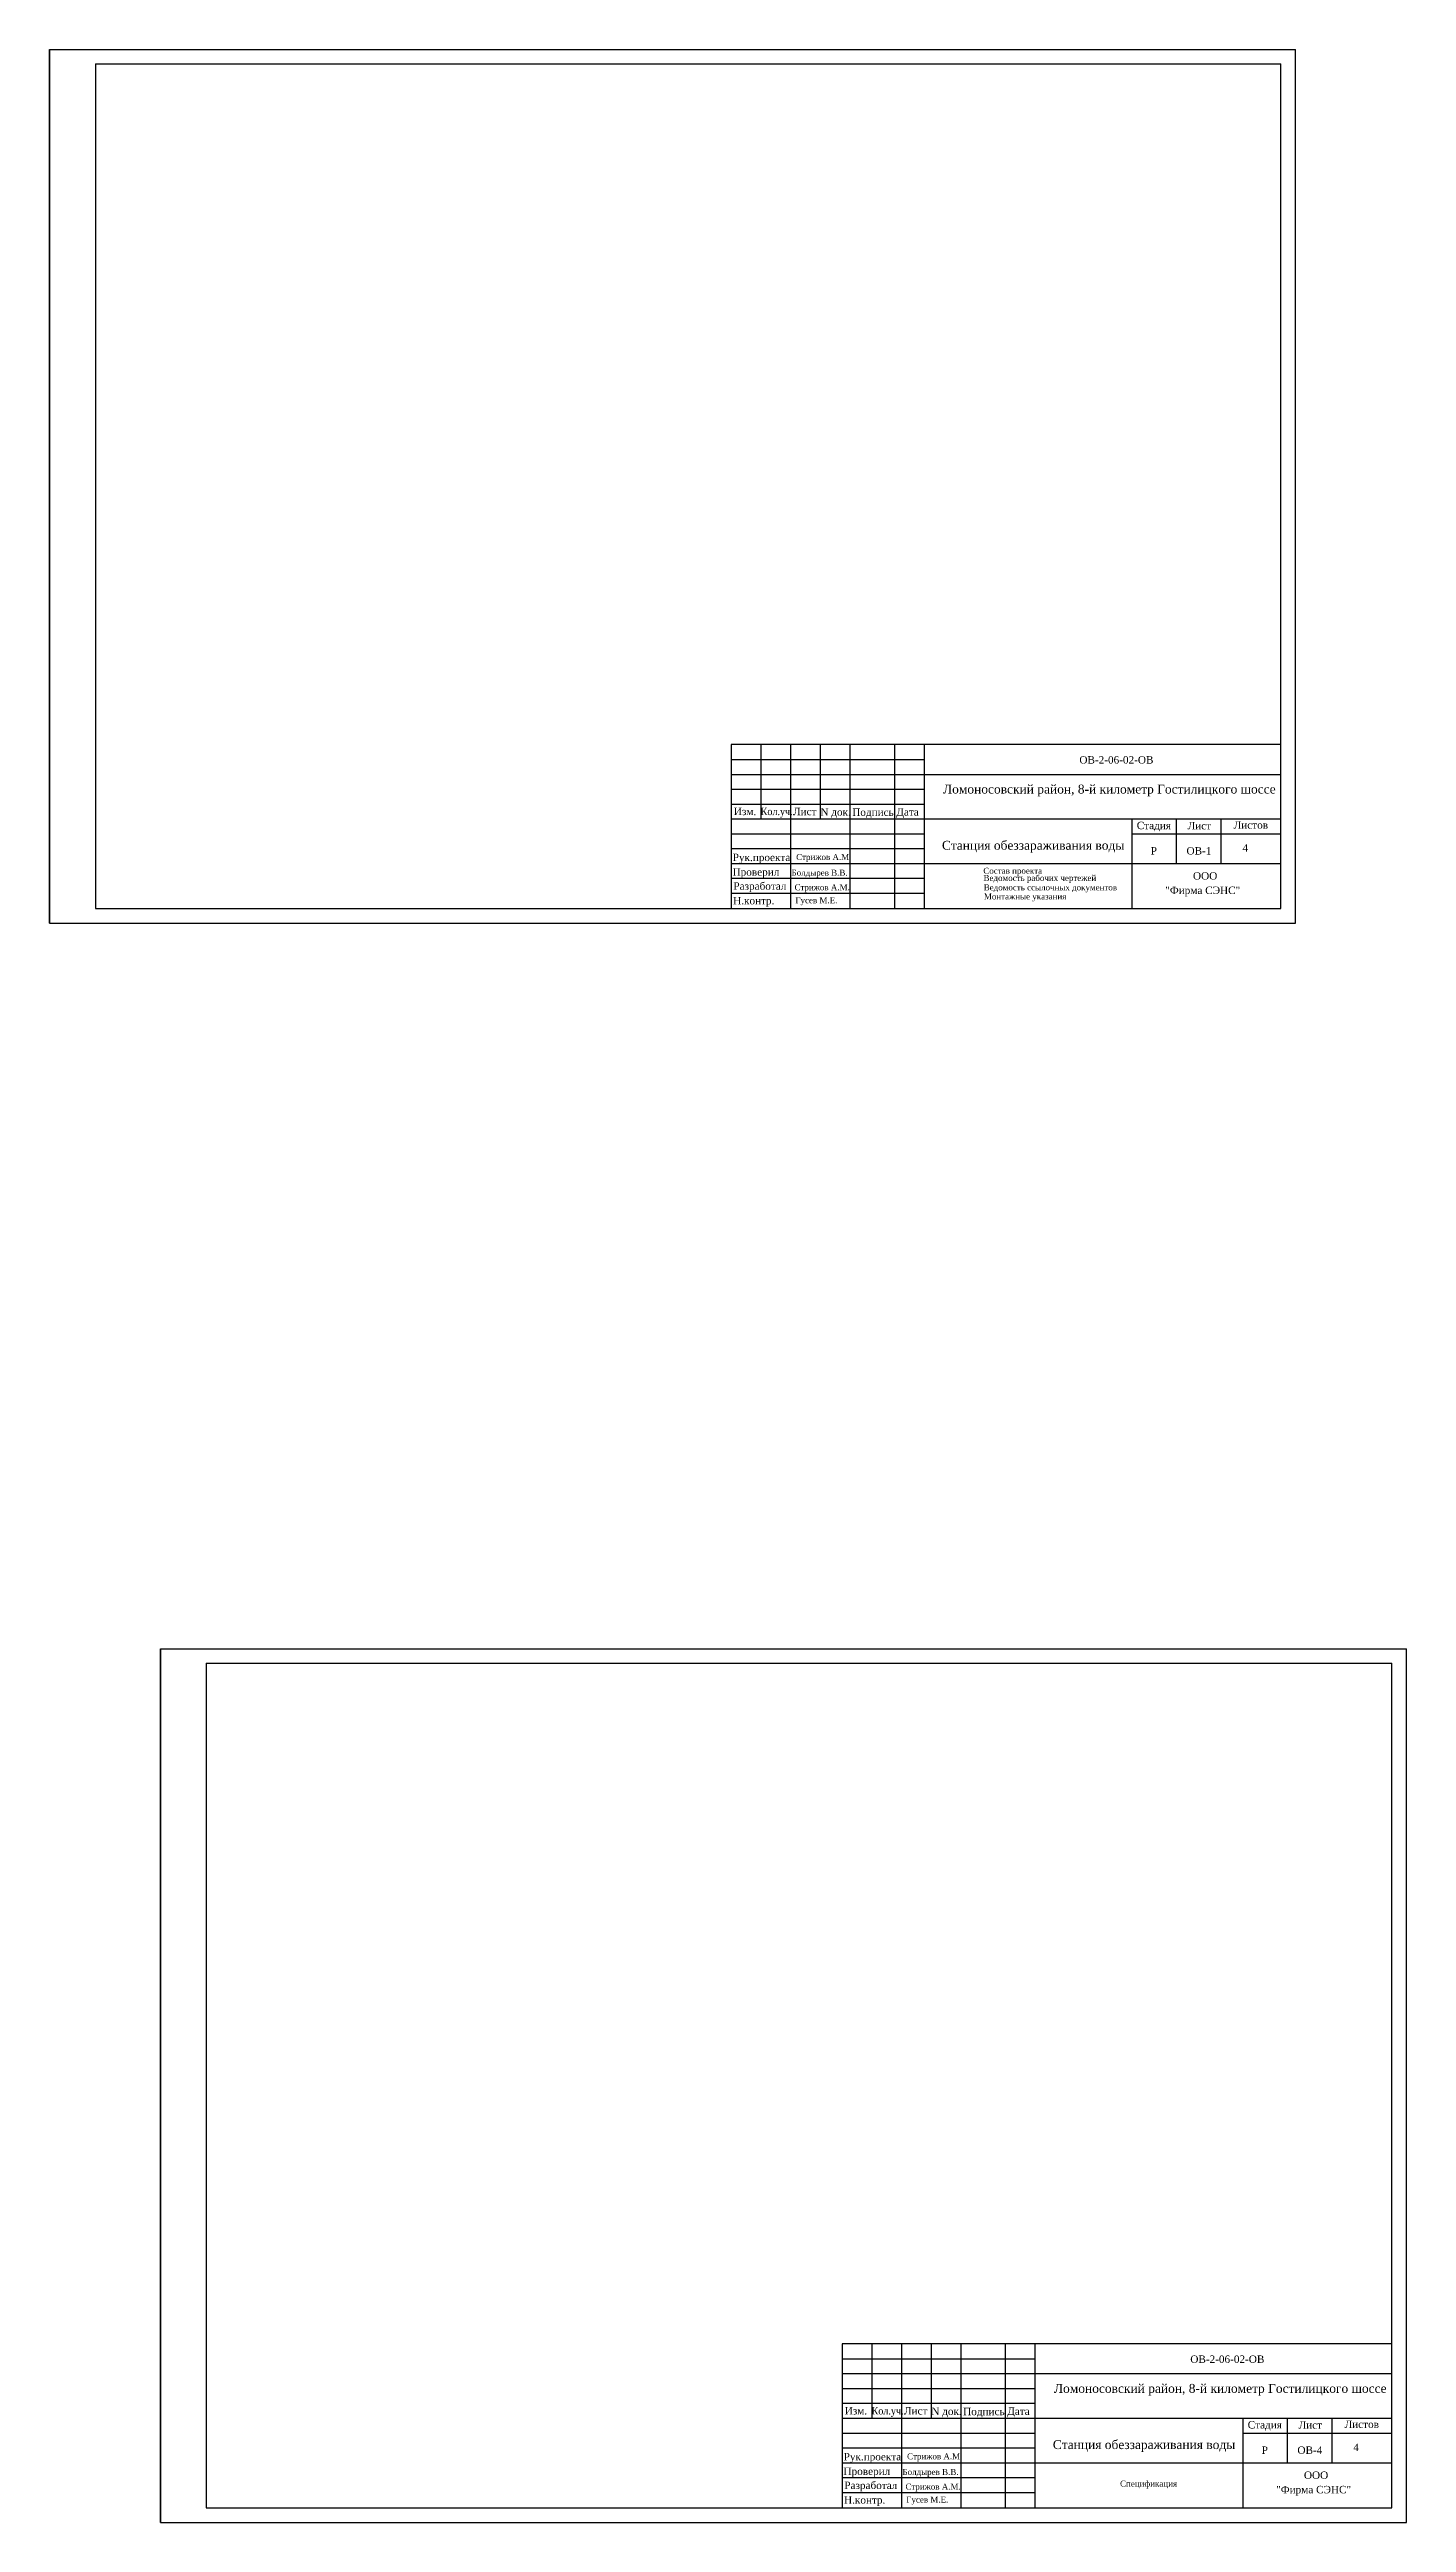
# Model space of a CAD drawing. Header units: millimetres. Extents: x 158645 to 1043550, y -60647 to 236438.
# Drawn here: x 490810 to 536548, y -35966 to 47355 of the extents above; entities that cross this region are included whole.
import ezdxf

# ---------------------------------------------------------------- set-up
doc = ezdxf.new("R2010")
doc.units = ezdxf.units.MM
doc.layers.add('опорудование', color=7, linetype='Continuous')
doc.styles.add('CН', font='TIMES.TTF')
doc.styles.add('СН с наклоном', font='TIMES.TTF', dxfattribs={"oblique": 15})

msp = doc.modelspace()

# ---------------------------------------------------------------- texts
at = {"layer": 'опорудование'}
for s, height, style, p in [('ОВ-2-06-02-ОВ', 250, 'CН', (525521.413, 23295.35)), ('Ломоносовский район, 8-й километр Гостилицкого шоссе', 300, 'СН с наклоном', (520925.544, 22286.278)), ('Изм.', 250, 'CН', (513875.579, 21558.651)), ('Лист', 250, 'CН', (515870.319, 21556.331)), ('N док.', 250, 'CН', (516793.055, 21539.98)), ('Подпись', 250, 'CН', (517866.153, 21532.995)), ('Дата', 250, 'CН', (519349.427, 21543.069)), ('Стадия', 250, 'CН', (527455.889, 21085.564)), ('Лист', 250, 'CН', (529170.21, 21077.985)), ('Листов', 250, 'CН', (530721.298, 21101.666)), ('Рук.проекта', 250, 'CН', (513837.564, 20010.747)), ('Стрижов А.М.', 200, 'CН', (515976.031, 20047.194)), ('Cтанция обеззараживания воды', 300, 'CН', (520888.784, 20391.928)), ('Р', 250, 'CН', (527926.569, 20230.726)), ('ОВ-1', 250, 'CН', (529131.905, 20230.726)), ('4', 250, 'CН', (531015.891, 20326.746)), ('Проверил', 250, 'CН', (513833.29, 19518.789)), ('Разработал', 250, 'CН', (513860.644, 19045.046)), ('Болдырев В.В.', 200, 'CН', (515821.025, 19518.789)), ('Стрижов А.М.', 200, 'CН', (515921.323, 19026.826)), ('Состав проекта', 200, 'CН', (522283.65, 19584.187)), ('Ведомость рабочих чертежей', 200, 'CН', (522290.438, 19340.515)), ('Ведомость ссылочных документов', 200, 'CН', (522297.241, 19023.924)), ('ООО', 250, 'CН', (529350.602, 19386.868)), ('Н.контр.', 250, 'CН', (513851.526, 18553.083)), ('Гусев М.Е.', 200, 'CН', (515948.677, 18589.525)), ('Монтажные указания', 200, 'CН', (522304.029, 18718.571)), ('"Фирма СЭНС"', 250, 'CН', (528416.561, 18901.776)), ('ОВ-2-06-02-ОВ', 250, 'CН', (529259.704, -30587.283)), ('Ломоносовский район, 8-й километр Гостилицкого шоссе', 300, 'СН с наклоном', (524663.836, -31596.355)), ('Изм.', 250, 'CН', (517613.87, -32323.982)), ('Лист', 250, 'CН', (519608.61, -32326.302)), ('N док.', 250, 'CН', (520531.346, -32342.653)), ('Подпись', 250, 'CН', (521604.444, -32349.638)), ('Дата', 250, 'CН', (523087.718, -32339.564)), ('Cтанция обеззараживания воды', 300, 'CН', (524627.075, -33490.705)), ('Стадия', 250, 'CН', (531194.18, -32797.069)), ('Лист', 250, 'CН', (532908.502, -32804.649)), ('Листов', 250, 'CН', (534459.589, -32780.968)), ('4', 250, 'CН', (534754.182, -33555.887)), ('Проверил', 250, 'CН', (517571.581, -34363.844)), ('Рук.проекта', 250, 'CН', (517575.855, -33871.886)), ('Стрижов А.М.', 200, 'CН', (519714.322, -33835.44)), ('Р', 250, 'CН', (531664.86, -33651.907)), ('ОВ-4', 250, 'CН', (532870.197, -33651.907)), ('Разработал', 250, 'CН', (517598.935, -34837.587)), ('Болдырев В.В.', 200, 'CН', (519559.316, -34363.844)), ('Стрижов А.М.', 200, 'CН', (519659.614, -34855.808)), ('Спецификация', 200, 'CН', (526892.445, -34756.438)), ('"Фирма СЭНС"', 250, 'CН', (532154.852, -34980.857)), ('ООО', 250, 'CН', (533088.893, -34495.765)), ('Н.контр.', 250, 'CН', (517589.817, -35329.55)), ('Гусев М.Е.', 200, 'CН', (519686.968, -35293.108))]:
    msp.add_text(s, height=height, dxfattribs=dict(at, style=style)).set_placement(p)
at = {"layer": 'опорудование', "style": 'CН', "width": 0.9}
for p in [(514780.089, 21558.651), (518518.38, -32323.982)]:
    msp.add_text('Кол.уч.', height=250, dxfattribs=at).set_placement(p)

# ---------------------------------------------------------------- linework, layer by layer
for p, q in [((490809.626, 47354.931), (532809.626, 47354.931)), ((490809.626, 17916.354), (490809.626, 47354.931)), ((490809.626, 47354.931), (490809.626, 17916.354)), ((492358.152, 46866.354), (492358.152, 18416.354)), ((492358.152, 46866.354), (532309.626, 46866.354)), ((532309.626, 18416.354), (532309.626, 46866.354)), ((532809.626, 17916.354), (532809.626, 47354.931)), ((492358.152, 18416.354), (532309.626, 18416.354)), ((490809.626, 17916.354), (532809.626, 17916.354)), ((494547.917, -6527.702), (494547.917, -35966.279)), ((494547.917, -35966.279), (494547.917, -6527.702)), ((494547.917, -6527.702), (536547.917, -6527.702)), ((536547.917, -35966.279), (536547.917, -6527.702)), ((496096.443, -7016.279), (536047.917, -7016.279)), ((496096.443, -7016.279), (496096.443, -35466.279)), ((536047.917, -35466.279), (536047.917, -7016.279)), ((496096.443, -35466.279), (536047.917, -35466.279)), ((494547.917, -35966.279), (536547.917, -35966.279))]:
    msp.add_line(p, q)
at = {"layer": 'опорудование'}
for p, q in [((513787.003, 23932.7), (513787.003, 18432.7)), ((532287.003, 23932.7), (513787.003, 23932.7)), ((513787.003, 23432.7), (520287.003, 23432.7)), ((514787.003, 23932.7), (514787.003, 21432.7)), ((515787.003, 23932.7), (515787.003, 18432.7)), ((516787.003, 23932.7), (516787.003, 21432.7)), ((517787.003, 23932.7), (517787.003, 18432.7)), ((519287.003, 23932.7), (519287.003, 18432.7)), ((520287.003, 23932.7), (520287.003, 18432.7)), ((513787.003, 22932.7), (532287.003, 22932.7)), ((513787.003, 22432.7), (520287.003, 22432.7)), ((513787.003, 21932.7), (520287.003, 21932.7)), ((513787.003, 21432.7), (532287.003, 21432.7)), ((513787.003, 20932.7), (520287.003, 20932.7)), ((527287.003, 21432.7), (527287.003, 18432.7)), ((527287.003, 20932.7), (532287.003, 20932.7)), ((528787.003, 21432.7), (528787.003, 19932.7)), ((530287.003, 21432.7), (530287.003, 19932.7)), ((513787.003, 20432.7), (520287.003, 20432.7)), ((513787.003, 19932.7), (532287.003, 19932.7)), ((513787.003, 19432.7), (520287.003, 19432.7)), ((513787.003, 18932.7), (520287.003, 18932.7)), ((536025.294, -29949.933), (517525.294, -29949.933)), ((517525.294, -29949.933), (517525.294, -35449.933)), ((518525.294, -29949.933), (518525.294, -32449.933)), ((519525.294, -29949.933), (519525.294, -35449.933)), ((520525.294, -29949.933), (520525.294, -32449.933)), ((521525.294, -29949.933), (521525.294, -35449.933)), ((523025.294, -29949.933), (523025.294, -35449.933)), ((524025.294, -29949.933), (524025.294, -35449.933)), ((517525.294, -30449.933), (524025.294, -30449.933)), ((517525.294, -30949.933), (536025.294, -30949.933)), ((517525.294, -31449.933), (524025.294, -31449.933)), ((517525.294, -31949.933), (524025.294, -31949.933)), ((517525.294, -32449.933), (536025.294, -32449.933)), ((531025.294, -32449.933), (531025.294, -35449.933)), ((532525.294, -32449.933), (532525.294, -33949.933)), ((534025.294, -32449.933), (534025.294, -33949.933)), ((517525.294, -32949.933), (524025.294, -32949.933)), ((531025.294, -32949.933), (536025.294, -32949.933)), ((517525.294, -33449.933), (524025.294, -33449.933)), ((517525.294, -33949.933), (536025.294, -33949.933)), ((517525.294, -34449.933), (524025.294, -34449.933)), ((517525.294, -34949.933), (524025.294, -34949.933))]:
    msp.add_line(p, q, dxfattribs=at)

msp.set_redraw_order([(e.dxf.handle, doc.entitydb.next_handle()) for e in msp.query("TEXT MTEXT ATTDEF DIMENSION ARC_DIMENSION")])  # texts and dimensions are drawn at this point

doc.saveas('drawing.dxf')
